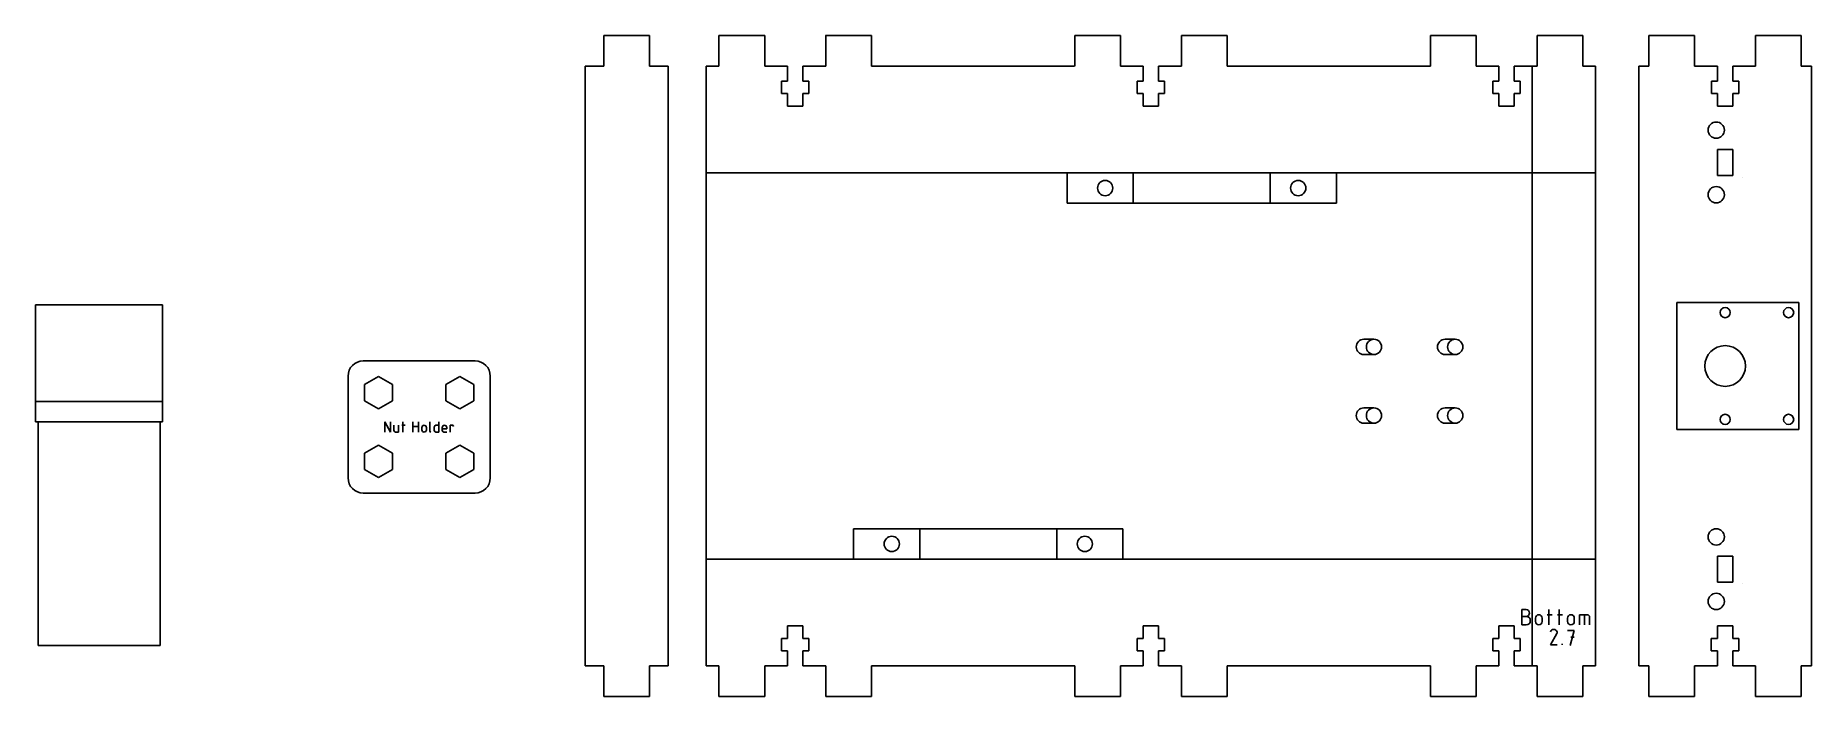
# Model space of a CAD drawing. Header units: millimetres. Extents: x -433 to 1405, y -416 to 1030.
# Drawn here: x -114.5 to 235, y 0 to 130 of the extents above; entities that cross this region are included whole.
import ezdxf

# ---------------------------------------------------------------- set-up
doc = ezdxf.new("R2010")
doc.units = ezdxf.units.MM
doc.layers.get('0').update_dxf_attribs({"lineweight": 25, "true_color": 0xffffff})

msp = doc.modelspace()

# ---------------------------------------------------------------- linework, layer by layer
for p, q in [((-2.68, 130), (-2.68, 124)), ((-2.68, 130), (6.32, 130)), ((6.32, 130), (6.32, 124)), ((29, 130), (20, 130)), ((20, 130), (20, 124)), ((29, 124), (29, 130)), ((40.99, 130), (49.99, 130)), ((41, 124), (41, 130)), ((49.99, 130), (49.99, 124)), ((99, 130), (90, 130)), ((90, 130), (90, 124)), ((99, 124), (99, 130)), ((111, 130), (120, 130)), ((111, 124), (111, 130)), ((120, 130), (120, 124)), ((169, 130), (160, 130)), ((160, 130), (160, 124)), ((169, 124), (169, 130)), ((181, 130), (190, 130)), ((181, 124), (181, 130)), ((190, 130), (190, 124)), ((203, 124), (203, 130)), ((203, 130), (212, 130)), ((212, 130), (212, 124)), ((233, 130), (224, 130)), ((224, 130), (224, 124)), ((233, 130), (233, 124)), ((-6.3, 6), (-6.3, 124)), ((-6.3, 124), (-2.68, 124)), ((6.32, 124), (10, 124)), ((10, 124), (10, 6)), ((17.5, 6), (17.5, 124)), ((17.5, 124), (20, 124)), ((29, 124), (33.5, 124)), ((33.5, 121), (33.5, 124)), ((36.5, 124), (41, 124)), ((36.5, 121), (36.5, 124)), ((49.99, 124), (89.99, 124)), ((99, 124), (103.5, 124)), ((103.5, 121), (103.5, 124)), ((106.5, 121), (106.5, 124)), ((111, 124), (106.5, 124)), ((160, 124), (120, 124)), ((169, 124), (173.5, 124)), ((173.5, 121), (173.5, 124)), ((176.5, 121), (176.5, 124)), ((181, 124), (176.5, 124)), ((190, 124), (192.5, 124)), ((192.5, 6), (192.5, 124)), ((201, 6), (201, 124)), ((201, 124), (203, 124)), ((212, 124), (216.5, 124)), ((216.5, 121), (216.5, 124)), ((219.5, 121), (219.5, 124)), ((219.5, 124), (224, 124)), ((233, 124), (235, 124)), ((235, 124), (235, 6)), ((32.3, 118.6), (32.3, 121)), ((32.3, 121), (33.5, 121)), ((37.7, 121), (36.5, 121)), ((37.7, 118.6), (37.7, 121)), ((102.3, 118.6), (102.3, 121)), ((102.3, 121), (103.5, 121)), ((107.7, 121), (106.5, 121)), ((107.7, 118.6), (107.7, 121)), ((172.3, 118.6), (172.3, 121)), ((172.3, 121), (173.5, 121)), ((177.7, 121), (176.5, 121)), ((177.7, 118.6), (177.7, 121)), ((215.3, 118.6), (215.3, 121)), ((215.3, 121), (216.5, 121)), ((220.7, 121), (219.5, 121)), ((220.7, 118.6), (220.7, 121)), ((32.3, 118.6), (33.5, 118.6)), ((33.5, 116.1), (33.5, 118.6)), ((33.5, 116.1), (36.5, 116.1)), ((36.5, 116.1), (36.5, 118.6)), ((36.5, 118.6), (37.7, 118.6)), ((102.3, 118.6), (103.5, 118.6)), ((103.5, 116.1), (103.5, 118.6)), ((103.5, 116.1), (106.5, 116.1)), ((106.5, 116.1), (106.5, 118.6)), ((106.5, 118.6), (107.7, 118.6)), ((172.3, 118.6), (173.5, 118.6)), ((173.5, 116.1), (173.5, 118.6)), ((173.5, 116.1), (176.5, 116.1)), ((176.5, 116.1), (176.5, 118.6)), ((176.5, 118.6), (177.7, 118.6)), ((215.3, 118.6), (216.5, 118.6)), ((216.5, 116.1), (216.5, 118.6)), ((216.5, 116.1), (219.5, 116.1)), ((219.5, 116.1), (219.5, 118.6)), ((219.5, 118.6), (220.7, 118.6)), ((216.5, 107.58), (219.55, 107.58)), ((216.5, 102.5), (216.5, 107.58)), ((219.55, 107.58), (219.55, 102.5)), ((101.5, 97), (101.5, 103)), ((101.5, 103), (128.5, 103)), ((128.5, 97), (128.5, 103)), ((216.5, 102.5), (219.55, 102.5)), ((221.41, 102.15), (221.41, 102.15)), ((101.5, 97), (128.5, 97)), ((-114.5, 77), (-89.5, 77)), ((-114.5, 58), (-114.5, 77)), ((-89.5, 77), (-89.5, 58)), ((146.9, 70.25), (148.9, 70.25)), ((162.9, 70.25), (164.9, 70.25)), ((146.9, 67.25), (148.9, 67.25)), ((162.9, 67.25), (164.9, 67.25)), ((-53, 63), (-53, 43)), ((-28, 66), (-50, 66)), ((-47, 62.93), (-49.75, 61.34)), ((-44.25, 61.34), (-47, 62.93)), ((-31, 62.93), (-33.75, 61.34)), ((-28.25, 61.34), (-31, 62.93)), ((-25, 43), (-25, 63)), ((-49.75, 61.34), (-49.75, 58.16)), ((-44.25, 58.16), (-44.25, 61.34)), ((-33.75, 61.34), (-33.75, 58.16)), ((-28.25, 58.16), (-28.25, 61.34)), ((-89.5, 58), (-114.5, 58)), ((-114.5, 58), (-114.5, 54)), ((-89.5, 54), (-89.5, 58)), ((-49.75, 58.16), (-47, 56.57)), ((-47, 56.57), (-44.25, 58.16)), ((-33.75, 58.16), (-31, 56.57)), ((-31, 56.57), (-28.25, 58.16)), ((146.9, 56.75), (148.9, 56.75)), ((162.9, 56.75), (164.9, 56.75)), ((-114.5, 54), (-89.5, 54)), ((-114, 54), (-114, 10)), ((-90, 10), (-90, 54)), ((146.9, 53.75), (148.9, 53.75)), ((162.9, 53.75), (164.9, 53.75)), ((-47, 49.43), (-49.75, 47.84)), ((-44.25, 47.84), (-47, 49.43)), ((-31, 49.43), (-33.75, 47.84)), ((-28.25, 47.84), (-31, 49.43)), ((-49.75, 47.84), (-49.75, 44.66)), ((-44.25, 44.66), (-44.25, 47.84)), ((-33.75, 47.84), (-33.75, 44.66)), ((-28.25, 44.66), (-28.25, 47.84)), ((-49.75, 44.66), (-47, 43.07)), ((-47, 43.07), (-44.25, 44.66)), ((-33.75, 44.66), (-31, 43.07)), ((-31, 43.07), (-28.25, 44.66)), ((-50, 40), (-28, 40)), ((59.5, 27), (59.5, 33)), ((59.5, 33), (86.5, 33)), ((86.5, 27), (86.5, 33)), ((59.5, 27), (86.5, 27)), ((216.5, 27.58), (219.55, 27.58)), ((216.5, 22.5), (216.5, 27.58)), ((219.55, 27.58), (219.55, 22.5)), ((216.5, 22.5), (219.55, 22.5)), ((221.41, 22.15), (221.41, 22.15)), ((33.5, 11.4), (32.3, 11.4)), ((32.3, 11.4), (32.3, 9)), ((33.5, 13.9), (33.5, 11.4)), ((36.5, 13.9), (33.5, 13.9)), ((36.5, 13.9), (36.5, 11.4)), ((37.7, 11.4), (36.5, 11.4)), ((37.69, 11.4), (37.69, 9)), ((103.5, 11.4), (102.3, 11.4)), ((102.3, 11.4), (102.3, 9)), ((103.5, 13.9), (103.5, 11.4)), ((106.5, 13.9), (103.5, 13.9)), ((106.5, 13.9), (106.5, 11.4)), ((107.7, 11.4), (106.5, 11.4)), ((107.7, 11.4), (107.7, 9)), ((172.29, 11.4), (172.29, 9)), ((173.5, 11.4), (172.3, 11.4)), ((173.5, 13.9), (173.5, 11.4)), ((176.5, 13.9), (173.5, 13.9)), ((176.5, 13.9), (176.5, 11.4)), ((177.7, 11.4), (176.5, 11.4)), ((177.7, 11.4), (177.7, 9)), ((216.49, 11.4), (215.29, 11.4)), ((215.29, 11.4), (215.29, 9)), ((216.49, 13.9), (216.49, 11.4)), ((219.49, 13.9), (216.49, 13.9)), ((219.49, 13.9), (219.49, 11.4)), ((220.69, 11.4), (219.49, 11.4)), ((220.69, 11.4), (220.69, 9)), ((-114, 10), (-90, 10)), ((32.3, 9), (33.5, 9)), ((33.5, 9), (33.5, 6)), ((37.69, 9), (36.49, 9)), ((36.5, 9), (36.5, 6)), ((102.3, 9), (103.5, 9)), ((103.5, 9), (103.5, 6)), ((106.5, 9), (106.5, 6)), ((107.7, 9), (106.5, 9)), ((172.3, 9), (173.5, 9)), ((173.5, 9), (173.5, 6)), ((176.5, 9), (176.5, 6)), ((177.7, 9), (176.5, 9)), ((215.29, 9), (216.49, 9)), ((216.49, 9), (216.5, 6)), ((220.69, 9), (219.49, 9)), ((219.5, 9), (219.5, 6)), ((-2.68, 6), (-6.3, 6)), ((-2.68, 6), (-2.68, 0)), ((10, 6), (6.32, 6)), ((6.32, 6), (6.32, 0)), ((20, 6), (17.5, 6)), ((20, 6), (20, 0)), ((29, 0), (29, 6)), ((29, 6), (33.5, 6)), ((41, 6), (36.5, 6)), ((41, 0), (41, 6)), ((50, 6), (50, 0)), ((50, 6), (90, 6)), ((90, 6), (90, 0)), ((99, 0), (99, 6)), ((99, 6), (103.5, 6)), ((111, 6), (106.5, 6)), ((111, 0), (111, 6)), ((120, 6), (120, 0)), ((120, 6), (160, 6)), ((160, 6), (160, 0)), ((169, 0), (169, 6)), ((169, 6), (173.5, 6)), ((181, 6), (176.5, 6)), ((181, 0), (181, 6)), ((190, 6), (190, 0)), ((190, 6), (192.5, 6)), ((203, 6), (201, 6)), ((203, 0), (203, 6)), ((212, 0), (212, 6)), ((216.5, 6), (212, 6)), ((224, 6), (219.5, 6)), ((224, 0), (224, 6)), ((233, 6), (233, 0)), ((235, 6), (233, 6)), ((-2.68, 0), (6.32, 0)), ((20, 0), (29, 0)), ((50, 0), (41, 0)), ((90, 0), (99, 0)), ((120, 0), (111, 0)), ((160, 0), (169, 0)), ((190, 0), (181, 0)), ((203, 0), (212, 0)), ((233, 0), (224, 0))]:
    msp.add_line(p, q)
at = {"color": 3, "true_color": 0x00ff00}
for p, q in [((180, 6), (180, 124)), ((17.5, 103), (192.5, 103)), ((88.5, 103), (101.5, 103)), ((88.5, 103), (88.5, 97)), ((128.5, 103), (141.5, 103)), ((141.5, 103), (141.5, 97)), ((88.5, 97), (101.5, 97)), ((128.5, 97), (141.5, 97)), ((208.5, 77.5), (208.5, 52.5)), ((232.5, 77.5), (208.5, 77.5)), ((232.5, 52.5), (232.5, 77.5)), ((208.5, 52.5), (232.5, 52.5)), ((46.5, 33), (59.5, 33)), ((46.5, 33), (46.5, 27)), ((86.5, 33), (99.5, 33)), ((99.5, 33), (99.5, 27)), ((17.5, 27), (192.5, 27)), ((46.47, 27), (59.47, 27)), ((86.47, 27), (99.47, 27))]:
    msp.add_line(p, q, dxfattribs=at)
at = {"color": 5, "true_color": 0x0000ff}
for p, q in [((-45.75, 52), (-45.75, 54)), ((-45.75, 54), (-44.64, 52)), ((-44.64, 52), (-44.64, 54)), ((-43.97, 53.33), (-43.97, 52.33)), ((-43.08, 52), (-43.08, 53.33)), ((-42.42, 53.33), (-41.75, 53.33)), ((-42.19, 54), (-42.19, 52)), ((-40.25, 54), (-40.25, 52)), ((-40.25, 53.11), (-39.14, 53.11)), ((-39.14, 52), (-39.14, 54)), ((-38.47, 52.89), (-38.47, 52.44)), ((-37.58, 52.44), (-37.58, 52.89)), ((-36.92, 54), (-36.92, 52.22)), ((-36.03, 52.33), (-36.03, 53)), ((-35.69, 53.33), (-35.14, 53.33)), ((-35.14, 54), (-35.14, 52)), ((-34.47, 52.89), (-34.47, 52.33)), ((-34.47, 52.67), (-33.58, 52.67)), ((-33.58, 52.67), (-33.58, 52.89)), ((-32.92, 52), (-32.92, 53.33)), ((-32.92, 53.33), (-32.47, 53.33)), ((-43.64, 52), (-43.08, 52)), ((-35.14, 52), (-35.69, 52)), ((-34.14, 52), (-33.58, 52)), ((178, 17.08), (178.83, 17.08)), ((178, 14.08), (178, 17.08)), ((178, 15.75), (178.87, 15.75)), ((178.87, 14.08), (178, 14.08)), ((179.67, 14.95), (179.67, 14.88)), ((180.67, 15.41), (180.67, 14.75)), ((182, 14.75), (182, 15.41)), ((183, 16.08), (184, 16.08)), ((183.33, 17.08), (183.33, 14.08)), ((185, 16.08), (186, 16.08)), ((185.33, 17.08), (185.33, 14.08)), ((187, 15.41), (187, 14.75)), ((188.33, 14.75), (188.33, 15.41)), ((189.33, 14.08), (189.33, 16.08)), ((189.33, 16.08), (190.83, 16.08)), ((190.33, 16.08), (190.33, 14.08)), ((191.33, 15.58), (191.33, 14.08)), ((183.61, 10.18), (184.9, 12.39)), ((184.9, 12.39), (184.9, 12.39)), ((184.92, 12.68), (184.92, 12.68)), ((187, 13), (188.33, 13)), ((188.33, 13), (187.5, 10)), ((187.67, 11.67), (188.33, 11.67)), ((184.94, 10.18), (183.61, 10.18)), ((185.94, 10.18), (185.94, 10.34))]:
    msp.add_line(p, q, dxfattribs=at)
for centre, radius in [((216.25, 111.39), 1.6), ((96, 100), 1.5), ((134, 100), 1.5), ((216.25, 98.69), 1.6), ((218, 75.5), 1), ((230.5, 75.5), 1), ((148.9, 68.75), 1.5), ((164.9, 68.75), 1.5), ((218, 65), 4), ((148.9, 55.25), 1.5), ((164.9, 55.25), 1.5), ((218, 54.5), 1), ((230.5, 54.5), 1), ((54, 30), 1.5), ((92, 30), 1.5), ((216.25, 31.39), 1.6), ((216.25, 18.69), 1.6)]:
    msp.add_circle(centre, radius)
for centre, radius, start, end in [((146.9, 68.75), 1.5, 90, 270), ((162.9, 68.75), 1.5, 90, 270), ((-50, 63), 3, 90, 180), ((-28, 63), 3, 0, 90), ((146.9, 55.25), 1.5, 90, 270), ((162.9, 55.25), 1.5, 90, 270), ((-50, 43), 3, 180, 270), ((-28, 43), 3, 270, 0)]:
    msp.add_arc(centre, radius, start, end)
for points in [[(-38.03, 53.33), (-38.27, 53.33), (-38.47, 53.13), (-38.47, 52.89)], [(-38.47, 52.44), (-38.47, 52.2), (-38.27, 52), (-38.03, 52)], [(-37.58, 52.89), (-37.58, 53.13), (-37.78, 53.33), (-38.03, 53.33)], [(-38.03, 52), (-37.78, 52), (-37.58, 52.2), (-37.58, 52.44)], [(-35.69, 53.33), (-35.88, 53.33), (-36.03, 53.18), (-36.03, 53)], [(-34.03, 53.33), (-34.27, 53.33), (-34.47, 53.13), (-34.47, 52.89)], [(-33.58, 52.89), (-33.58, 53.13), (-33.78, 53.33), (-34.03, 53.33)], [(-32.25, 53.11), (-32.25, 53.23), (-32.35, 53.33), (-32.47, 53.33)], [(-43.97, 52.33), (-43.97, 52.15), (-43.82, 52), (-43.64, 52)], [(-36.92, 52.22), (-36.92, 52.1), (-36.82, 52), (-36.69, 52)], [(-36.03, 52.33), (-36.03, 52.15), (-35.88, 52), (-35.69, 52)], [(-34.47, 52.33), (-34.47, 52.15), (-34.32, 52), (-34.14, 52)], [(179.5, 16.41), (179.5, 16.78), (179.2, 17.08), (178.83, 17.08)], [(178.83, 15.75), (179.2, 15.75), (179.5, 16.05), (179.5, 16.41)], [(179.67, 14.95), (179.67, 15.39), (179.31, 15.75), (178.87, 15.75)], [(178.87, 14.08), (179.31, 14.08), (179.67, 14.44), (179.67, 14.88)], [(181.33, 16.08), (180.97, 16.08), (180.67, 15.78), (180.67, 15.41)], [(180.67, 14.75), (180.67, 14.38), (180.97, 14.08), (181.33, 14.08)], [(182, 15.41), (182, 15.78), (181.7, 16.08), (181.33, 16.08)], [(181.33, 14.08), (181.7, 14.08), (182, 14.38), (182, 14.75)], [(187.67, 16.08), (187.3, 16.08), (187, 15.78), (187, 15.41)], [(187, 14.75), (187, 14.38), (187.3, 14.08), (187.67, 14.08)], [(188.33, 15.41), (188.33, 15.78), (188.03, 16.08), (187.67, 16.08)], [(187.67, 14.08), (188.03, 14.08), (188.33, 14.38), (188.33, 14.75)], [(191.33, 15.58), (191.33, 15.86), (191.11, 16.08), (190.83, 16.08)], [(184.28, 13.18), (183.97, 13.18), (183.71, 12.97), (183.63, 12.68)], [(184.92, 12.68), (184.85, 12.97), (184.59, 13.18), (184.28, 13.18)], [(184.9, 12.39), (184.93, 12.44), (184.94, 12.5), (184.94, 12.56)], [(184.94, 12.56), (184.94, 12.6), (184.94, 12.64), (184.92, 12.68)]]:
    msp.add_open_spline(points, degree=3, dxfattribs=at)

doc.saveas('drawing.dxf')
